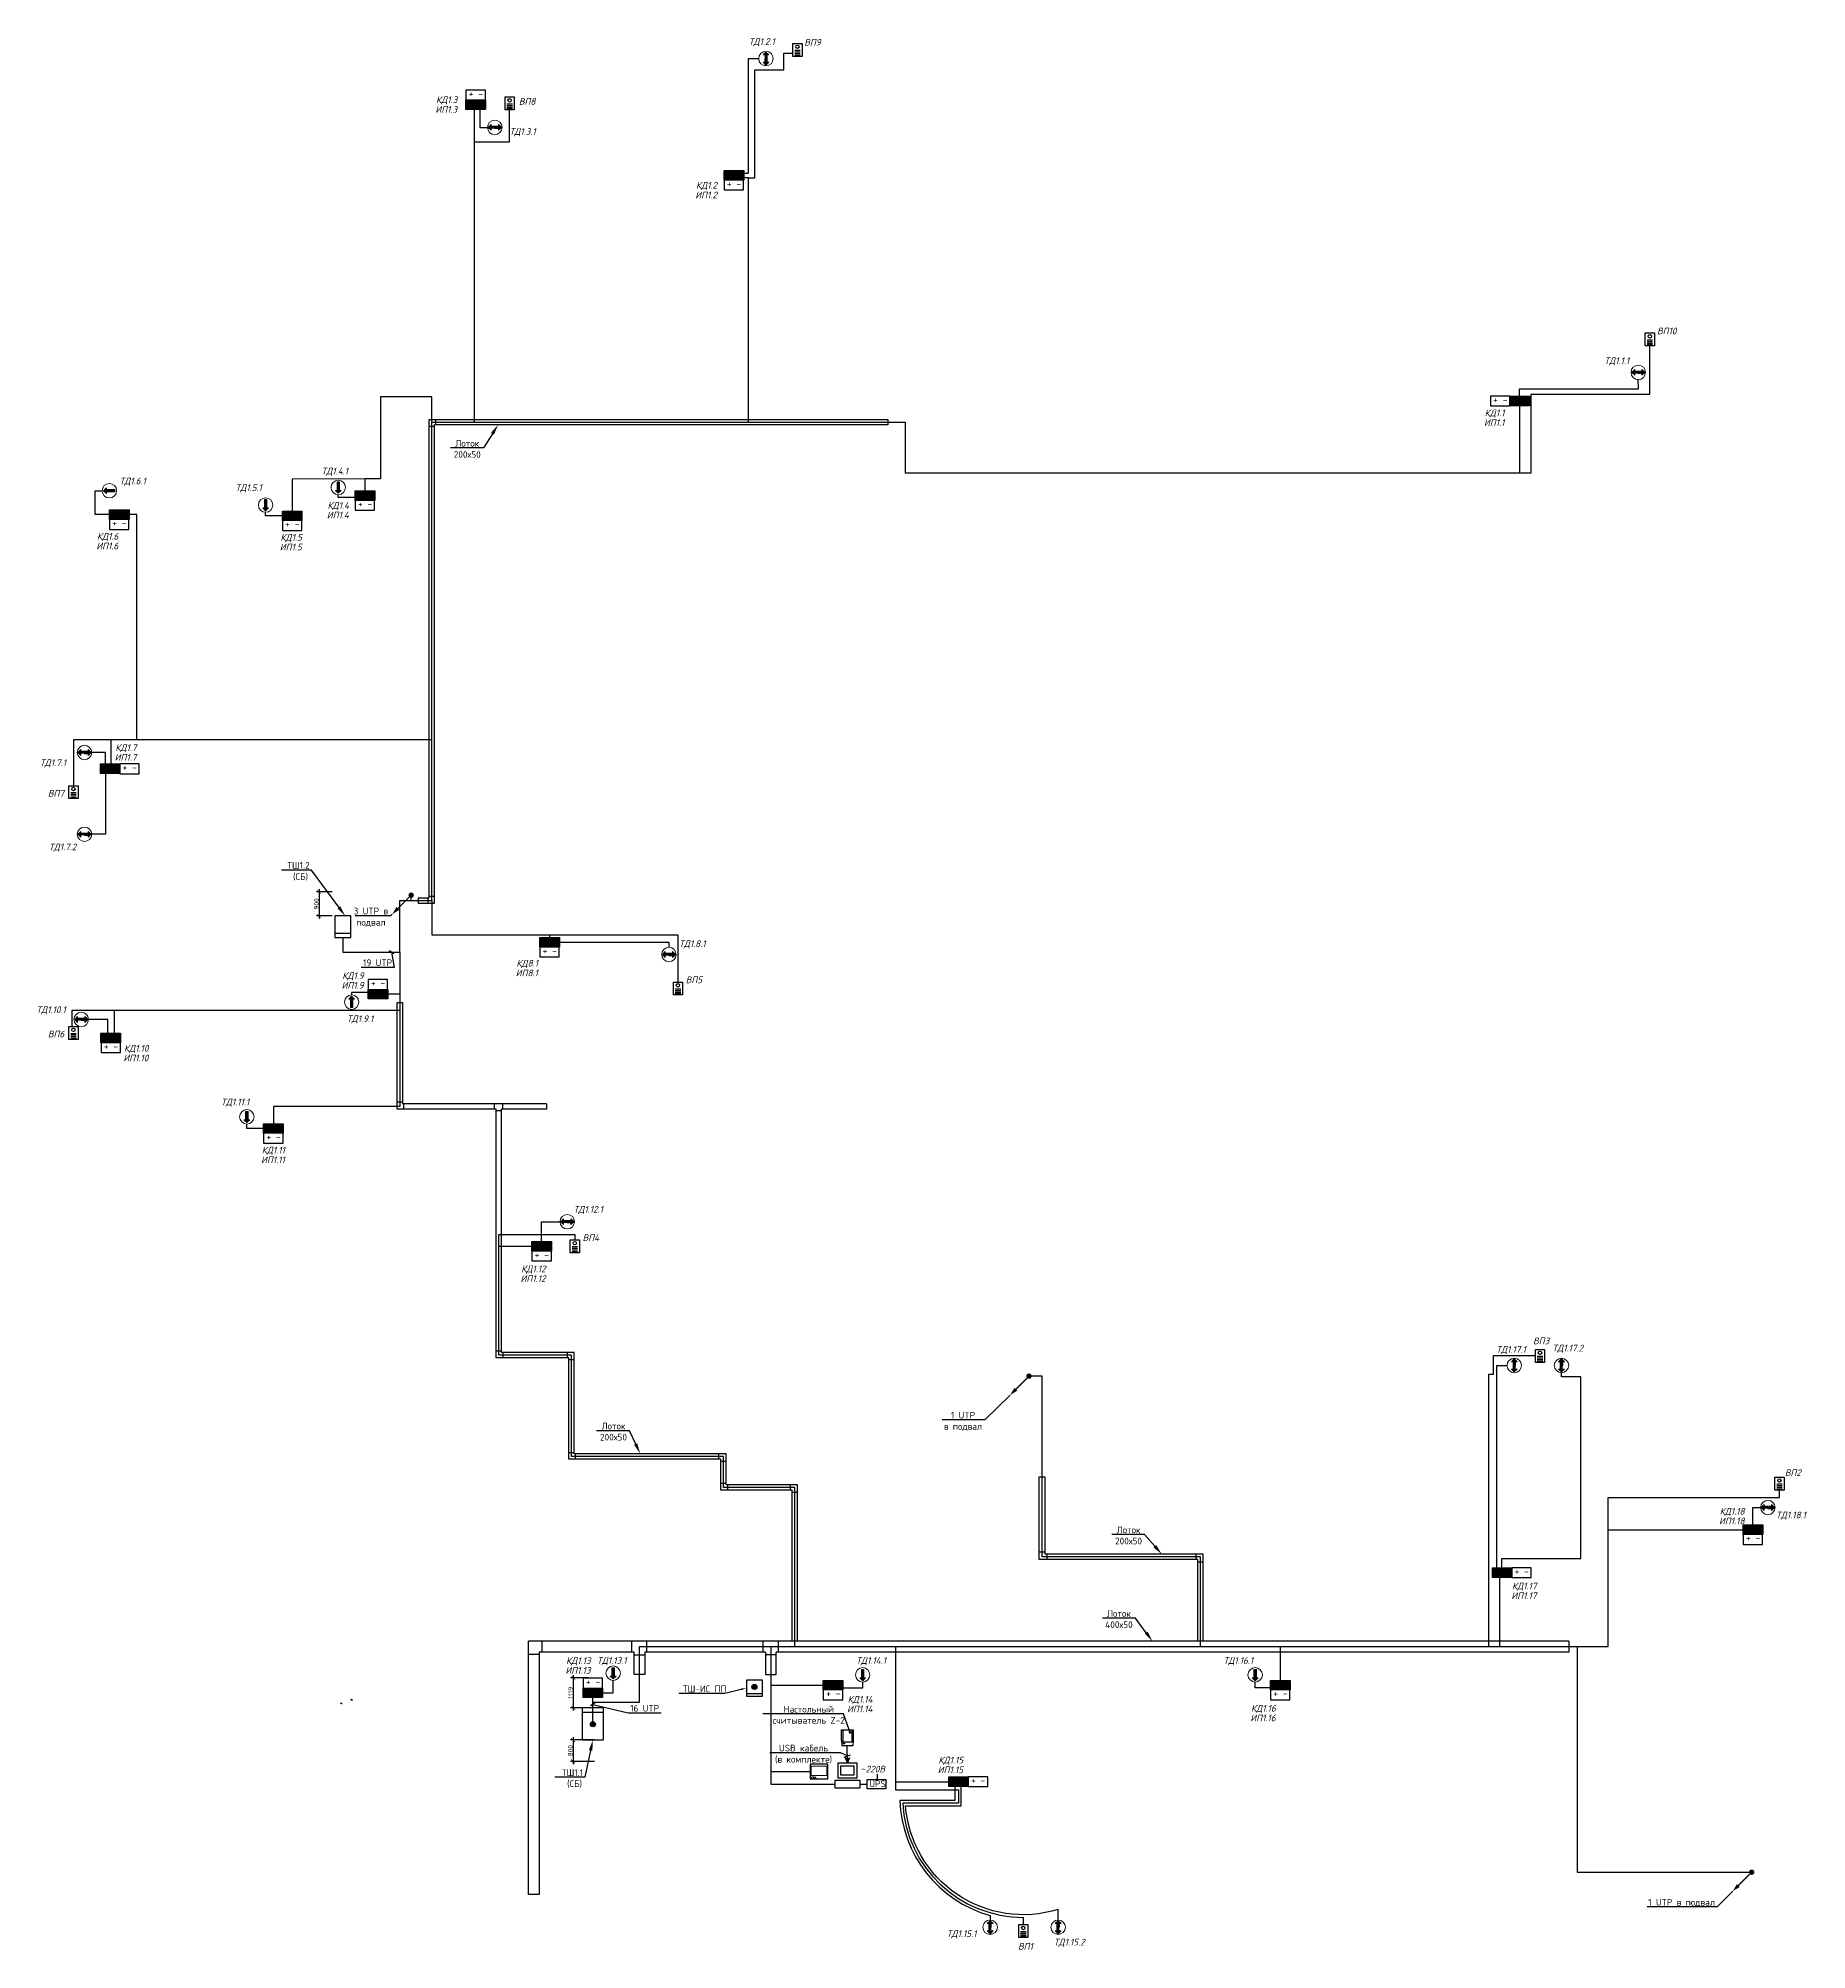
# Model space of a CAD drawing. Header units: millimetres. Extents: x -227263 to 66247, y -328592 to 378394.
# Drawn here: x -2408 to 63573, y 5724 to 77042 of the extents above; entities that cross this region are included whole.
import ezdxf
from ezdxf import colors
from ezdxf.entities.mleader import LeaderData, LeaderLine
from ezdxf.math import Vec2, Vec3

# ---------------------------------------------------------------- set-up
doc = ezdxf.new("R2010")
doc.units = ezdxf.units.MM
doc.header["$LTSCALE"] = 0.5
doc.layers.get('0').update_dxf_attribs({"lineweight": 18})
doc.layers.get('Defpoints').update_dxf_attribs({"color": 4, "lineweight": 140})
for name, color, linetype, lineweight in [('002_СКУД', 7, 'Continuous', 40), ('_0', 7, 'Continuous', 18), ('_СКУД', 1, 'Continuous', 30), ('_СС_ТФ', 174, 'Continuous', 30), ('АПС извещ', 1, 'Continuous', 30), ('ОС', 5, 'Continuous', 30), ('ОХР', 5, 'Continuous', 30), ('СКС UTP', 5, 'Continuous', 30), ('СС_СКК_Лоток', 170, 'Continuous', 25), ('СС_СКС_Кабель', 6, 'Continuous', 30), ('СС_СКС_Оборудование', 6, 'Continuous', 30), ('СС_СКУД_кабель', 7, 'Continuous', 30), ('СС_СКУД_оборудование', 7, 'Continuous', 25), ('СС_СКУД_текст', 7, 'Continuous', 25), ('СС_Схема', 7, 'Continuous', 30), ('Текст', 2, 'Continuous', 0)]:
    doc.layers.add(name, color=color, linetype=linetype, lineweight=lineweight)
for name, color, linetype in [('003_ОС', 170, 'Continuous'), ('1', 7, 'Continuous'), ('Датчики охр.', 5, 'Continuous')]:
    doc.layers.add(name, color=color, linetype=linetype)
doc.styles.add('BRAZEN-txt', font='isocpeui.ttf')
doc.styles.add('DEN', font='', dxfattribs={"height": 300})
doc.styles.add('ICOCPEUR', font='')
doc.styles.add('ISOCPEUR', font='isocpeui.ttf', dxfattribs={"height": 2.5})
doc.styles.add('UGO', font='isocpeui.ttf')
doc.styles.get('DEN').set_extended_font_data('ISOCPEUR')
doc.styles.get('ICOCPEUR').set_extended_font_data('ISOCPEUR')
doc.dimstyles.new('BRAZEN-Размеры_осевые', dxfattribs={"dimscale": 0, "dimtxt": 350, "dimasz": 150, "dimexe": 100, "dimexo": 100, "dimgap": 70, "dimtad": 1, "dimdec": 0, "dimzin": 0, "dimdsep": 46, "dimtxsty": 'BRAZEN-txt', "dimblk": 'ARCHTICK', "dimcen": 1, "dimdle": 100, "dimadec": 0, "dimazin": 0, "dimtfac": 1, "dimtdec": 0, "dimtofl": 0, "dimtmove": 1, "dimatfit": 3, "dimfxl": 1, "dimtolj": 1, "dimtzin": 0, "dimarcsym": 0})

msp = doc.modelspace()

# ---------------------------------------------------------------- texts
at = {"layer": 'СС_СКУД_текст', "style": 'ISOCPEUR'}
for s, p in [('ТД1.2.1', (24101.6, 76790.7)), ('ВП9', (26172, 76766.9)), ('ВП8', (15523.9, 74556.5)), ('ТД1.3.1', (15175.5, 73436)), ('ВП10', (57986.6, 65995.1)), ('ТД1.1.1', (56021.8, 64883.4)), ('ТД1.6.1', (624.6, 60395)), ('ТД1.4.1', (8160.3, 60765.8)), ('ТД1.5.1', (4952.3, 60152)), ('ТД1.7.1', (-2343.7, 49888.1)), ('ВП7', (-2048.7, 48746.6)), ('ТД1.7.2', (-2007.6, 46742.1)), ('ТД1.8.1', (21501.8, 43134.4)), ('ВП5', (21749.3, 41786.1)), ('ТД1.10.1', (-2477, 40671.4)), ('ВП6', (-2048.7, 39761.9)), ('ТД1.9.1', (9109.2, 40334.3)), ('ТД1.11.1', (4413.3, 37226.7)), ('ТД1.12.1', (17564.9, 33223)), ('ВП4', (17900, 32167)), ('ВП3', (53360.5, 28315.5)), ('ТД1.17.1', (51989.6, 27995.8)), ('ТД1.17.2', (54083.1, 28046.3)), ('ВП2', (62754.4, 23398.8)), ('ТД1.18.1', (62427.9, 21819.2)), ('ТД1.13.1', (18440.9, 16390.9)), ('ТД1.14.1', (28109.5, 16390.9)), ('ТД1.16.1', (41813.1, 16390.9)), ('ТД1.15.1', (31488.9, 6201.9)), ('ВП1', (34145, 5724)), ('ТД1.15.2', (35480.3, 5884.1))]:
    msp.add_text(s, height=250, dxfattribs=at).set_placement(p)
at = {"layer": 'СС_СКУД_текст', "color": 7, "lineweight": 20, "style": 'ISOCPEUR'}
for s, p in [('ИП1.3', (12407.3, 74258.7)), ('КД1.3', (12433, 74620.3)), ('ИП1.2', (22104.9, 71067.5)), ('КД1.2', (22130.5, 71429.1)), ('ИП1.1', (51529.8, 62577.4)), ('КД1.1', (51555.5, 62939)), ('ИП1.4', (8357.3, 59124.8)), ('КД1.4', (8382.9, 59486.4)), ('КД1.6', (-217.4, 58334.3)), ('КД1.5', (6628.8, 58292.8)), ('ИП1.6', (-243, 57972.8)), ('ИП1.5', (6603.2, 57931.2)), ('КД1.7', (468.5, 50450.6)), ('ИП1.7', (442.9, 50089)), ('КД1.9', (8934.8, 41942.6)), ('ИП8.1', (15406.4, 42045)), ('КД8.1', (15432.1, 42406.5)), ('ИП1.9', (8909.2, 41581)), ('КД1.10', (791, 39231.2)), ('ИП1.10', (765.3, 38869.6)), ('КД1.11', (5929.2, 35432.4)), ('ИП1.11', (5903.5, 35070.8)), ('ИП1.12', (15585.8, 30641)), ('КД1.12', (15611.4, 31002.6)), ('КД1.18', (60323.8, 21958.4)), ('ИП1.18', (60298.2, 21596.8)), ('КД1.17', (52576.2, 19169.9)), ('ИП1.17', (52550.5, 18808.3)), ('КД1.13', (17283.5, 16385.2)), ('ИП1.13', (17257.8, 16023.6)), ('КД1.14', (27790.7, 14944.2, 0)), ('ИП1.14', (27765, 14582.6, 0)), ('ИП1.16', (42812.4, 14246.6)), ('КД1.16', (42838, 14608.2)), ('КД1.15', (31176.5, 12674)), ('ИП1.15', (31150.9, 12312.4))]:
    msp.add_text(s, height=250, dxfattribs=at).set_placement(p)
at = {"layer": 'Текст', "color": 7, "linetype": 'Continuous', "lineweight": 30, "ltscale": 100, "char_height": 250, "width": 733.726, "attachment_point": 4, "style": 'ISOCPEUR'}
for s, insert in [('{\\fArial Narrow|b0|i0|c204|p34;~}220В', (28294.3, 12463.5, 0)), ('{\\fISOCPEUR|b0|i0|c204|p34;UPS}', (28595, 11915.4))]:
    msp.add_mtext(s, dxfattribs=dict(at, insert=insert))

# ---------------------------------------------------------------- blocks, each defined once
blk = doc.blocks.new('_ArchTick')
at = {"color": 0, "linetype": 'ByBlock', "const_width": 0.15}
blk.add_lwpolyline([(-0.5, -0.5), (0.5, 0.5)], dxfattribs=at)
blk = doc.blocks.new('*U278')
blk.add_hatch(color=256).paths.add_polyline_path([(-0.71, -0.71, 1), (0.71, 0.71, 1)])
blk.add_lwpolyline([(-7.07, -7.07, 0, 1.5, 0), (-4.95, -4.95, 2, 2, 0)], format="xyseb")
at = {"const_width": 0.5}
blk.add_lwpolyline([(-4.95, -4.95), (-0.71, -0.71)], dxfattribs=at)
blk = doc.blocks.new('_None')
blk = doc.blocks.new('соед. коробка')
at = {"layer": 'ОС'}
h = blk.add_hatch(color=0, dxfattribs=at)
h.dxf.hatch_style = 1
h.paths.add_polyline_path([(93.75, 0, 1), (-93.75, 0, 1)])
at = {"layer": 'ОС', "color": 0}
blk.add_circle((0, 0), 93.75, dxfattribs=at)
at = {"layer": 'ОС', "color": 0, "style": 'UGO'}
blk.add_attdef('ПАРАМЕТР', (-187.5, 150), '', height=112.5, dxfattribs=at)
blk = doc.blocks.new('*D498')
at = {"layer": 'Defpoints', "color": 0, "transparency": 16777216}
for p in [(18448, 13551), (17546, 12751), (18448, 12751)]:
    blk.add_point(p, dxfattribs=at)
at = {"layer": 'СС_СКК_Лоток', "color": 0, "linetype": 'Continuous', "lineweight": -2, "transparency": 16777216}
for p, q in [((18348, 13551), (17446, 13551)), ((17546, 13651), (17546, 12651)), ((18348, 12751), (17446, 12751))]:
    blk.add_line(p, q, dxfattribs=at)
at = {"layer": 'СС_СКК_Лоток', "color": 0, "lineweight": -2, "transparency": 16777216, "xscale": 150, "yscale": 150, "zscale": 150}
for p, rotation in [((17546, 13551), 90), ((17546, 12751), 270)]:
    blk.add_blockref('_ArchTick', p, dxfattribs=dict(at, rotation=rotation))
at = {"layer": 'СС_СКК_Лоток', "color": 0, "lineweight": 0, "transparency": 16777216, "insert": (17447, 13151), "char_height": 250, "width": 731.08, "attachment_point": 5, "rotation": 90, "style": 'ICOCPEUR'}
blk.add_mtext('\\A1;{\\H0.71429x;800}', dxfattribs=at)
blk = doc.blocks.new('*D499')
at = {"layer": 'Defpoints', "color": 0, "transparency": 16777216}
for p in [(18240, 15870), (17553, 14751), (18285, 14751)]:
    blk.add_point(p, dxfattribs=at)
at = {"layer": 'СС_СКК_Лоток', "color": 0, "linetype": 'Continuous', "lineweight": -2, "transparency": 16777216}
for p, q in [((18140, 15870), (17453, 15870)), ((17553, 15970), (17553, 14651)), ((18185, 14751), (17453, 14751))]:
    blk.add_line(p, q, dxfattribs=at)
at = {"layer": 'СС_СКК_Лоток', "color": 0, "lineweight": -2, "transparency": 16777216, "xscale": 150, "yscale": 150, "zscale": 150}
for p, rotation in [((17553, 15870), 90), ((17553, 14751), 270)]:
    blk.add_blockref('_ArchTick', p, dxfattribs=dict(at, rotation=rotation))
at = {"layer": 'СС_СКК_Лоток', "color": 0, "lineweight": 0, "transparency": 16777216, "insert": (17453, 15311), "char_height": 250, "width": 731.08, "attachment_point": 5, "rotation": 90, "style": 'ICOCPEUR'}
blk.add_mtext('\\A1;{\\H0.71429x;1119}', dxfattribs=at)
blk = doc.blocks.new('*D494')
at = {"layer": 'Defpoints', "color": 0, "transparency": 16777216}
for p in [(8656, 45195), (8069, 44295), (8656, 44295)]:
    blk.add_point(p, dxfattribs=at)
at = {"layer": 'СС_СКК_Лоток', "color": 0, "linetype": 'Continuous', "lineweight": -2, "transparency": 16777216}
for p, q in [((8556, 45195), (7969, 45195)), ((8069, 45295), (8069, 44195)), ((8556, 44295), (7969, 44295))]:
    blk.add_line(p, q, dxfattribs=at)
at = {"layer": 'СС_СКК_Лоток', "color": 0, "lineweight": -2, "transparency": 16777216, "xscale": 150, "yscale": 150, "zscale": 150}
for p, rotation in [((8069, 45195), 90), ((8069, 44295), 270)]:
    blk.add_blockref('_ArchTick', p, dxfattribs=dict(at, rotation=rotation))
at = {"layer": 'СС_СКК_Лоток', "color": 0, "lineweight": 0, "transparency": 16777216, "insert": (7970, 44745), "char_height": 250, "width": 731.08, "attachment_point": 5, "rotation": 90, "style": 'ICOCPEUR'}
blk.add_mtext('\\A1;{\\H0.71429x;900}', dxfattribs=at)
blk = doc.blocks.new('точка доступа')
at = {"lineweight": 20}
h = blk.add_hatch(color=0, dxfattribs=at)
h.dxf.hatch_style = 1
h.paths.add_polyline_path([(-64, 154), (-64, -293), (64, -293), (64, 154), (154, 154), (0, 310), (-154, 154)])
at = {"color": 0, "lineweight": 20}
for p, q in [((-154, 154), (0, 310)), ((-64, 154), (-154, 154)), ((-64, -293), (-64, 154)), ((154, 154), (0, 310)), ((64, -293), (64, 154)), ((64, 154), (154, 154)), ((-64, -293), (64, -293))]:
    blk.add_line(p, q, dxfattribs=at)
blk.add_circle((0, 0), 385, dxfattribs=at)
blk = doc.blocks.new('глб87')
at = {"layer": 'АПС извещ', "color": 1, "ltscale": 100}
blk.add_lwpolyline([(188096, -212870), (187290, -212870), (187290, -213279), (188096, -213279)], close=True, dxfattribs=at)
at = {"layer": '1', "color": 7, "style": 'DEN'}
blk.add_text('+ -', height=300, dxfattribs=at).set_placement((187401, -213161))
blk = doc.blocks.new('A$Ca14e5f01')
at = {"lineweight": 20}
h = blk.add_hatch(color=0, dxfattribs=at)
h.dxf.hatch_style = 1
h.paths.add_polyline_path([(315, 405), (378, 405), (270, 514), (162, 405), (225, 405), (225, 270), (315, 270)])
h = blk.add_hatch(color=0, dxfattribs=at)
h.dxf.hatch_style = 1
h.paths.add_polyline_path([(315, 134), (315, 270), (225, 270), (225, 134), (162, 134), (270, 25), (378, 134)])
at = {"color": 0, "lineweight": 20}
for p, q in [((162, 405), (270, 514)), ((225, 405), (162, 405)), ((225, 134), (162, 134)), ((162, 134), (270, 25)), ((225, 270), (225, 134)), ((315, 270), (225, 270)), ((315, 270), (225, 270)), ((378, 405), (270, 514)), ((378, 134), (270, 25)), ((315, 270), (315, 405)), ((315, 405), (378, 405)), ((315, 270), (315, 134)), ((315, 134), (378, 134))]:
    blk.add_line(p, q, dxfattribs=at)
blk.add_circle((270, 270), 270, dxfattribs=at)
blk = doc.blocks.new('A$C2DBE3CD9')
at = {"layer": '_0', "true_color": 0xffffff}
h = blk.add_hatch(color=7, dxfattribs=at)
h.dxf.hatch_style = 1
h.paths.add_polyline_path([(0, 542), (355, 542), (355, 0), (0, 0)])
at = {"layer": '_СКУД', "color": 5, "lineweight": 30, "ltscale": 200}
for points in [[(0, 542), (355, 542), (355, 0), (0, 0)], [(45, 496), (310, 496), (310, 45), (45, 45)]]:
    blk.add_lwpolyline(points, close=True, dxfattribs=at)
for points in [[(45, 496), (310, 45)], [(45, 45), (310, 496)]]:
    blk.add_lwpolyline(points, dxfattribs=at)
blk = doc.blocks.new('A$C40bc01a5')
at = {"layer": '_0', "true_color": 0xffffff, "transparency": 33554610}
h = blk.add_hatch(color=7, dxfattribs=at)
h.dxf.hatch_style = 1
h.paths.add_polyline_path([(602, 309), (-598, 309), (-598, -300), (602, -300)])
at = {"layer": 'АПС извещ', "color": 82, "lineweight": 30, "ltscale": 100}
blk.add_lwpolyline([(602, 309), (-598, 309), (-598, -300), (602, -300)], close=True, dxfattribs=at)
at = {"layer": 'Датчики охр.', "color": 82, "lineweight": 30}
for p, q in [((-494, 225), (494, -225)), ((494, 225), (-494, -225))]:
    blk.add_line(p, q, dxfattribs=at)
blk.add_lwpolyline([(-494, 225), (494, 225), (494, -225), (-494, -225)], close=True, dxfattribs=at)
blk = doc.blocks.new('_Oblique')
at = {"color": 0, "linetype": 'ByBlock', "lineweight": -2}
blk.add_line((-0.5, -0.5), (0.5, 0.5), dxfattribs=at)
blk = doc.blocks.new('*U377')
at = {"layer": '_СС_ТФ', "color": 3, "lineweight": 30}
for p, q in [((-102, -14), (101, -14)), ((-102, -74), (101, -74)), ((-102, -136), (101, -136)), ((-102, -194), (101, -194))]:
    blk.add_line(p, q, dxfattribs=at)
blk.add_lwpolyline([(-171, 241), (171, 241), (171, -241), (-171, -241)], close=True, dxfattribs=at)
blk.add_circle((-3, 117), 64.3, dxfattribs=at)
blk = doc.blocks.new('*U502')
at = {"layer": '_СС_ТФ', "color": 3, "lineweight": 30}
for p, q in [((-102, -14), (101, -14)), ((-102, -74), (101, -74)), ((-102, -136), (101, -136)), ((-102, -194), (101, -194))]:
    blk.add_line(p, q, dxfattribs=at)
blk.add_lwpolyline([(-171, 241), (171, 241), (171, -241), (-171, -241)], close=True, dxfattribs=at)
blk.add_circle((-3, 117), 64.3, dxfattribs=at)
blk = doc.blocks.new('*U504')
at = {"layer": '_СС_ТФ', "color": 3, "lineweight": 30}
for p, q in [((-102, -14), (101, -14)), ((-102, -74), (101, -74)), ((-102, -136), (101, -136)), ((-102, -194), (101, -194))]:
    blk.add_line(p, q, dxfattribs=at)
blk.add_lwpolyline([(-171, 241), (171, 241), (171, -241), (-171, -241)], close=True, dxfattribs=at)
blk.add_circle((-3, 117), 64.3, dxfattribs=at)
blk = doc.blocks.new('*U506')
at = {"layer": '_СС_ТФ', "color": 3, "lineweight": 30}
for p, q in [((-102, -14), (101, -14)), ((-102, -74), (101, -74)), ((-102, -136), (101, -136)), ((-102, -194), (101, -194))]:
    blk.add_line(p, q, dxfattribs=at)
blk.add_lwpolyline([(-171, 241), (171, 241), (171, -241), (-171, -241)], close=True, dxfattribs=at)
blk.add_circle((-3, 117), 64.3, dxfattribs=at)
blk = doc.blocks.new('*U508')
at = {"layer": '_СС_ТФ', "color": 3, "lineweight": 30}
for p, q in [((-102, -14), (101, -14)), ((-102, -74), (101, -74)), ((-102, -136), (101, -136)), ((-102, -194), (101, -194))]:
    blk.add_line(p, q, dxfattribs=at)
blk.add_lwpolyline([(-171, 241), (171, 241), (171, -241), (-171, -241)], close=True, dxfattribs=at)
blk.add_circle((-3, 117), 64.3, dxfattribs=at)
blk = doc.blocks.new('*U510')
at = {"layer": '_СС_ТФ', "color": 3, "lineweight": 30}
for p, q in [((-102, -14), (101, -14)), ((-102, -74), (101, -74)), ((-102, -136), (101, -136)), ((-102, -194), (101, -194))]:
    blk.add_line(p, q, dxfattribs=at)
blk.add_lwpolyline([(-171, 241), (171, 241), (171, -241), (-171, -241)], close=True, dxfattribs=at)
blk.add_circle((-3, 117), 64.3, dxfattribs=at)
blk = doc.blocks.new('АРМ СВН')
at = {"layer": 'ОХР', "color": 0, "lineweight": 30}
for points in [[(95408, 95807), (96806, 95807), (96806, 94673), (95408, 94673)], [(95618, 95588), (96582, 95588), (96582, 94891), (95618, 94891)], [(95188, 94515), (97030, 94515), (97030, 93920), (95188, 93920)]]:
    blk.add_lwpolyline(points, close=True, dxfattribs=at)
blk = doc.blocks.new('Настольный считыватель')
at = {"layer": '002_СКУД', "color": 7, "lineweight": 30}
for points in [[(444012, 221510), (444812, 221510), (444812, 220785)], [(444012, 220785), (444012, 221510)], [(444112, 221510), (444112, 220659)], [(444712, 221510), (444712, 220659), (444112, 220659)], [(444012, 220785), (444047, 220410)], [(444777, 220410), (444047, 220410)], [(444812, 220785), (444777, 220410)]]:
    blk.add_lwpolyline(points, dxfattribs=at)
blk.add_lwpolyline([(444121, 220593), (444229, 220593), (444229, 220552), (444121, 220552)], close=True, dxfattribs=at)
blk = doc.blocks.new('_Dot')
at = {"color": 0, "linetype": 'ByBlock', "lineweight": -2}
blk.add_line((-0.5, 0), (-1, 0), dxfattribs=at)
at = {"color": 0, "linetype": 'ByBlock', "const_width": 0.5}
blk.add_lwpolyline([(-0.25, 0, 1), (0.25, 0, 1)], format="xyb", close=True, dxfattribs=at)
blk = doc.blocks.new('A$C250d0772')
at = {"color": 3}
for p, q in [((0, 549), (659, 549)), ((0, 0), (0, 549)), ((659, 0), (0, 0)), ((659, 549), (659, 0))]:
    blk.add_line(p, q, dxfattribs=at)
at = {"color": 3, "lineweight": 15}
for p, q in [((549, 78), (586, 78)), ((549, 23), (586, 23))]:
    blk.add_line(p, q, dxfattribs=at)
blk.add_lwpolyline([(42, 480), (617, 480), (617, 127), (42, 127)], close=True, dxfattribs=at)
blk.add_circle((472, 51), 29.3, dxfattribs=at)
for centre, start, end in [((549, 51), 90, 270), ((586, 51), 270, 90)]:
    blk.add_arc(centre, 27.5, start, end, dxfattribs=at)

# ---------------------------------------------------------------- dimensions: what is measured, and where the dimension line sits
at = {"layer": 'СС_СКК_Лоток', "color": 7, "lineweight": 0}
for base, p1, p2, picture, middle in [((8069.3, 44295), (8655.8, 45195), (8655.8, 44295), '*D494', (7970, 44745)), ((17552.6, 14751.1), (18240.4, 15870), (18284.9, 14751.1), '*D499', (17453.4, 15310.6)), ((17546.3, 12751.1), (18448.3, 13551.1), (18448.3, 12751.1), '*D498', (17447, 13151.1))]:
    dim = msp.add_linear_dim(base=base, p1=p1, p2=p2, angle=270, text='{\\H0.71429x;<>}', dimstyle='BRAZEN-Размеры_осевые', override={"dimscale": 1, "dimtxt": 250, "dimgap": 10, "dimtxsty": 'ICOCPEUR'}, dxfattribs=at)
    dim.commit()
    dim.dimension.update_dxf_attribs({"geometry": picture, "text_midpoint": middle})

# ---------------------------------------------------------------- linework, layer by layer
at = {"layer": '003_ОС', "color": 1, "ltscale": 70}
for points in [[(28895.7, 12278.4), (28895.7, 12074)], [(28245.4, 11898.2), (28521.5, 11898.2)]]:
    msp.add_lwpolyline(points, dxfattribs=at)
at = {"layer": 'СКС UTP', "color": 1, "lineweight": 30}
msp.add_lwpolyline([(28521.5, 12074), (29214.5, 12074), (29214.5, 11722.5), (28521.5, 11722.5)], close=True, dxfattribs=at)
at = {"layer": 'СС_СКК_Лоток'}
for p, q in [((12179, 44969), (12179, 62822)), ((12179, 62822), (29286, 62822)), ((12422, 62622), (12422, 62822)), ((29286, 62822), (29286, 62622)), ((12379, 62561), (12179, 62561)), ((29286, 62622), (12379, 62622)), ((12379, 44769), (12379, 62622)), ((11769.9, 44969), (12179, 44969)), ((11769.9, 44969), (11769.9, 44769)), ((12129, 44969), (12129, 44769)), ((12179, 45036), (12379, 45036)), ((11769.9, 44769), (12379, 44769)), ((10978.5, 37090.3), (10978.5, 41065)), ((10978.5, 41065), (11178.5, 41065)), ((11178.5, 41065), (11178.5, 37290.3)), ((11178.5, 37348.8), (10978.5, 37348.8)), ((14677.4, 37090.3), (10978.5, 37090.3)), ((14877.4, 37290.3), (11178.5, 37290.3)), ((11216.4, 37290.3), (11216.4, 37090.3)), ((14620.4, 37090.3), (14620.4, 37290.3)), ((14677.4, 27807.2), (14677.4, 37090.3)), ((16560.5, 37290.3), (14877.4, 37290.3)), ((14877.4, 28007.2), (14877.4, 37090.3)), ((16560.5, 37090.3), (14877.4, 37090.3)), ((14927.6, 37090.3), (14927.6, 37290.3)), ((16560.5, 37290.3), (16560.5, 37090.3)), ((14677.4, 37031.4), (14877.4, 37031.4)), ((14877.4, 28063.2), (14677.4, 28063.2)), ((17585.7, 28007.2), (14877.4, 28007.2)), ((14925.6, 28007.2), (14925.6, 27807.2)), ((17338, 27807.2), (17338, 28007.2)), ((17585.7, 24229.2), (17585.7, 28007.2)), ((17385.7, 27807.2), (14677.4, 27807.2)), ((17385.7, 24029.2), (17385.7, 27807.2)), ((17385.7, 27750.9), (17585.7, 27750.9)), ((17585.7, 24267.4), (17385.7, 24267.4)), ((23053.2, 24029.2), (17385.7, 24029.2)), ((23253.2, 24229.2), (17585.7, 24229.2)), ((17628.5, 24229.2), (17628.5, 24029.2)), ((22989.3, 24029.2), (22989.3, 24229.2)), ((23053.2, 22869.5), (23053.2, 24029.2)), ((23053.2, 23949), (23253.2, 23949)), ((23253.2, 23069.5), (23253.2, 24229.2)), ((23253.2, 23121.6), (23053.2, 23121.6)), ((25723.2, 22869.5), (23053.2, 22869.5)), ((25923.2, 23069.5), (23253.2, 23069.5)), ((23308.9, 23069.5), (23308.9, 22869.5)), ((25660.3, 22869.5), (25660.3, 23069.5)), ((25723.2, 17232.9), (25723.2, 22869.5)), ((25923.2, 17232.9), (25923.2, 23069.5)), ((34941.3, 20279.5), (34941.3, 23374.6)), ((34941.3, 23374.6), (35141.3, 23374.6)), ((35141.3, 23374.6), (35141.3, 20479.5)), ((25723.2, 22802.6), (25923.2, 22802.6)), ((35141.3, 20554.3), (34941.3, 20554.3)), ((40860.1, 20279.5), (34941.3, 20279.5)), ((41060.1, 20479.5), (35141.3, 20479.5)), ((35227.3, 20479.5), (35227.3, 20279.5)), ((40791.8, 20279.5), (40791.8, 20479.5)), ((40860.1, 17232.9), (40860.1, 20279.5)), ((40860.1, 20196.2), (41060.1, 20196.2)), ((41060.1, 17232.9), (41060.1, 20479.5)), ((15882.3, 7788.2), (15882.3, 17232.9)), ((54701.6, 17232.9), (15882.3, 17232.9)), ((16396.6, 16832.9), (16396.6, 17232.9)), ((19738.6, 16832.9), (19738.6, 17232.9)), ((20298, 16832.9), (20298, 17232.9)), ((24637.6, 16832.9), (24637.6, 17232.9)), ((25209.9, 16832.9), (25209.9, 17232.9)), ((54701.6, 17232.9), (54701.6, 16832.9)), ((16282.3, 16737.9), (15882.3, 16737.9)), ((19820.9, 16832.9), (16282.3, 16832.9)), ((16282.3, 16832.9), (16282.3, 7788.2)), ((19820.9, 15990), (19820.9, 16832.9)), ((19820.9, 16723.6), (20220.9, 16723.6)), ((24728.9, 16832.9), (20220.9, 16832.9)), ((20220.9, 16832.9), (20220.9, 15990)), ((24728.9, 16832.9), (24728.9, 15990)), ((24728.9, 16737.9), (25128.9, 16737.9)), ((54701.6, 16832.9), (25128.9, 16832.9)), ((25128.9, 15990), (25128.9, 16832.9)), ((20220.9, 15990), (19820.9, 15990)), ((24728.9, 15990), (25128.9, 15990)), ((16282.3, 7788.2), (15882.3, 7788.2))]:
    msp.add_line(p, q, dxfattribs=at)
at = {"layer": 'СС_СКС_Оборудование', "color": 7}
for p, q in [((9255.8, 43640.8), (8655.8, 43640.8)), ((24611.7, 15272.2), (24011.7, 15272.2)), ((17884.9, 14594.8), (18684.9, 14594.8))]:
    msp.add_line(p, q, dxfattribs=at)
for points in [[(9255.8, 43495), (9255.8, 44295), (8655.8, 44295), (8655.8, 43495)], [(24611.7, 15187.6), (24611.7, 15787.6), (24011.7, 15787.6), (24011.7, 15187.6)], [(17884.9, 13551.1), (18684.9, 13551.1), (18684.9, 14751.1), (17884.9, 14751.1)]]:
    msp.add_lwpolyline(points, close=True, dxfattribs=at)
at = {"layer": 'СС_СКУД_кабель', "color": 6}
for points in [[(8955.8, 43495), (8955.8, 42937.5), (11078.5, 42937.5), (11078.5, 44869), (12279, 44869), (12279, 62722), (24093.7, 62722), (24093.7, 71830.6), (24323.9, 71830.6), (24323.9, 75860.5), (25409.5, 75860.5), (25409.5, 76484), (25748.7, 76484)], [(8955.8, 43495), (8955.8, 42937.5), (11078.5, 42937.5), (11078.5, 44869), (12279, 44869), (12279, 62722), (12279, 62722), (13872, 62722), (13872, 74559.5)], [(8955.8, 43495), (8955.8, 42937.5), (11078.5, 42937.5), (11078.5, 44869), (12279, 44869), (12279, 62722), (12279, 62722), (13872, 62722), (13872, 73171.9), (15179.4, 73171.9), (15179.4, 74367.6)], [(8955.8, 43495), (8955.8, 42937.5), (11078.5, 42937.5), (11078.5, 44869), (12279, 44869), (12279, 62722), (24093.7, 62722), (24093.7, 71830.6), (23545.7, 71830.6)], [(8955.8, 43495), (8955.8, 42937.5), (11078.5, 42937.5), (11078.5, 44869), (12279, 44869), (12279, 62722), (29935.4, 62722), (29935.4, 60821.6), (53287.7, 60821.6), (53287.7, 63757.3), (57720.9, 63757.3), (57720.9, 65563.5)], [(8955.8, 43495), (8955.8, 42937.5), (11078.5, 42937.5), (11078.5, 44869), (12279, 44869), (12279, 62722), (12279, 63667.6), (10361.9, 63667.6), (10361.9, 60608.8), (7065.9, 60588.9), (7065.9, 59266.2)], [(8955.8, 43495), (8955.8, 42937.5), (11078.5, 42937.5), (11078.5, 44869), (12279, 44869), (12279, 62722), (12279, 63667.6), (10361.9, 63667.6), (10361.9, 60608.8), (9777.8, 60608.8), (9777.8, 60011.8)], [(8955.8, 43495), (8955.8, 42937.5), (11078.5, 42937.5), (11078.5, 44869), (12279, 44869), (12279, 62722), (29935.4, 62722), (29935.4, 60821.6), (52863.3, 60821.6), (52863.3, 63108.1), (52863.3, 63108.1), (52863.3, 63507.1)], [(8955.8, 43495), (8955.8, 42937.5), (11078.5, 42937.5), (11078.5, 44869), (12279, 44869), (12279, 50860.8), (1264.4, 50860.8), (1264.4, 59266.2), (979.4, 59266.2)], [(8955.8, 43495), (8955.8, 42937.5), (11078.5, 42937.5), (11078.5, 44869), (12279, 44869), (12279, 50860.8), (-1092.2, 50860.8), (-1092.2, 49153.9)], [(8955.8, 43495), (8955.8, 42937.5), (11078.5, 42937.5), (11078.5, 44869), (12279, 44869), (12279, 50860.8), (306.1, 50860.8), (306.1, 49952)], [(8955.8, 43495), (8955.8, 42937.5), (11078.5, 42937.5), (11078.5, 44869), (11506, 44869), (11506, 45069.5)], [(8955.8, 43495), (8955.8, 42937.5), (11078.5, 42937.5), (11078.5, 44869), (11506, 44869), (11506, 45069.5)], [(8955.8, 43495), (8955.8, 42937.5), (11078.5, 42937.5), (11078.5, 44869), (11506, 44869), (11506, 45069.5)], [(8955.8, 43495), (8955.8, 42937.5), (11078.5, 42937.5), (11078.5, 44869), (12279, 44869), (12279, 43591), (21460, 43591), (21460, 41830.1)], [(8955.8, 43495), (8955.8, 42937.5), (11078.5, 42937.5), (11078.5, 44869), (12279, 44869), (12279, 43591), (16667.7, 43591), (16667.7, 43360.4)], [(8955.8, 43495), (8955.8, 42937.5), (11078.5, 42937.5), (11078.5, 40768.9), (-1155.6, 40768.9), (-1155.6, 40169.2)], [(8955.8, 43495), (8955.8, 42937.5), (11078.5, 42937.5), (11078.5, 40768.9), (422.6, 40768.9), (422.6, 39743.5)], [(8955.8, 43495), (8955.8, 42937.5), (11078.5, 42937.5), (11078.5, 37190.3), (6366.3, 37190.3), (6366.3, 36364.2)], [(8955.8, 43495), (8955.8, 42937.5), (11078.5, 42937.5), (11078.5, 41375.1), (10264.2, 41375.1)], [(18284.9, 14751.1), (18284.9, 14961.5), (20020.9, 14961.5), (20020.9, 17032.9), (25823.2, 17032.9), (25823.2, 22969.5), (23153.2, 22969.5), (23153.2, 24129.2), (17485.7, 24129.2), (17485.7, 27907.2), (14777.4, 27907.2), (14777.4, 32413.3), (17610.8, 32413.3), (17610.8, 32211.2)], [(18284.9, 14751.1), (18284.9, 14961.5), (20020.9, 14961.5), (20020.9, 17032.9), (25823.2, 17032.9), (25823.2, 22969.5), (23153.2, 22969.5), (23153.2, 24129.2), (17485.7, 24129.2), (17485.7, 27907.2), (14777.4, 27907.2), (14777.4, 31968.7), (16371.3, 31968.7)], [(18284.9, 14751.1), (18284.9, 14961.5), (20020.9, 14961.5), (20020.9, 17032.9), (51711.3, 17032.9), (51711.3, 19625.3), (51711.3, 27193.3), (51890.6, 27193.3), (51890.6, 27898.1), (53451.5, 27898.1)], [(18284.9, 14136.7), (18284.9, 14961.5), (20020.9, 14961.5), (20020.9, 17032.9), (40960.1, 17032.9), (40960.1, 20379.5), (35041.3, 20379.5), (35041.3, 27126.5), (34556, 27126.5)], [(18284.9, 14751.1), (18284.9, 14961.5), (20020.9, 14961.5), (20020.9, 17032.9), (56161.6, 17032.9), (56161.6, 22597.2), (62555, 22597.2), (62555, 22875.9)], [(18284.9, 14751.1), (18284.9, 14961.5), (20020.9, 14961.5), (20020.9, 17032.9), (56161.6, 17032.9), (56161.6, 21396.2), (61563.4, 21396.2)], [(18284.9, 14751.1), (18284.9, 14961.5), (20020.9, 14961.5), (20020.9, 17032.9), (52127.4, 17032.9), (52127.4, 19625.3)], [(18284.9, 14751.1), (18284.9, 14961.5), (20020.9, 14961.5), (20020.9, 17032.9), (24928.9, 17032.9), (24928.9, 15596.3), (27245.1, 15596.3)], [(18284.9, 14751.1), (18284.9, 14961.5), (20020.9, 14961.5), (20020.9, 17032.9), (43928.8, 17032.9), (43928.8, 15596.3)], [(18284.9, 14751.1), (18284.9, 14961.5), (20020.9, 14961.5), (20020.9, 17032.9), (55003.5, 17032.9), (55003.5, 8617.6), (61518.2, 8617.6)], [(18284.9, 14751.1), (18284.9, 14961.5), (20020.9, 14961.5), (20020.9, 17032.9), (29574.5, 17032.9), (29574.5, 11992.7), (31554.4, 11995.2)], [(18284.9, 14751.1), (18284.9, 14961.5), (20020.9, 14961.5), (20020.9, 17032.9), (24928.9, 17032.9), (24928.9, 12369.9), (26391.9, 12369.9)], [(18284.9, 14751.1), (18284.9, 14961.5), (20020.9, 14961.5), (20020.9, 17032.9), (24928.9, 17032.9), (24928.9, 11898.2), (27324.4, 11898.2)], [(18284.9, 14136.7), (18284.9, 15134.4)], [(34345, 6661.8), (34345, 6932.3)]]:
    msp.add_lwpolyline(points, dxfattribs=at)
at = {"layer": 'СС_СКУД_кабель', "color": 84}
for points in [[(23592.6, 72013.3), (24093.7, 72013.3), (24093.7, 76280.9), (24470.4, 76280.9)], [(14068, 74381.8), (14068, 73713), (14355.5, 73713)], [(52861.5, 63684.8), (52861.5, 63967), (57291.7, 63967), (57288.2, 64305.7)], [(496.3, 59266.2), (-278.2, 59266.2), (-278.2, 60159.3), (-23, 60159.3)], [(9770, 59911), (8786.9, 59911), (8786.9, 60011.4)], [(7058.1, 59224.7), (6075, 59224.7), (6075, 59353.3)], [(105.4, 49952), (105.4, 50392), (-411.6, 50392)], [(105.4, 49617.3), (105.4, 47341.6), (-411.6, 47341.6)], [(16726.5, 43310.5), (21122.5, 43310.5), (21122.5, 43124.7)], [(10259.3, 41438), (9285.3, 41438), (9285.3, 41349.2)], [(192.6, 39782.1), (192.6, 40432.9), (-534.2, 40432.9)], [(6000.7, 36364.2), (5375.4, 36364.2), (5375.4, 36530.2)], [(16371.3, 32146.4), (16371.3, 32884.9), (17059.5, 32884.9)], [(52016, 19960), (52016, 27524.5), (52392.8, 27524.5)], [(52194.3, 19960), (52194.3, 20321), (55144.9, 20321), (55144.9, 27093.5), (54423.3, 27093.5), (54423.3, 27254.8)], [(61563.4, 21573.9), (61563.4, 22224.7), (61852.3, 22224.7)], [(18648.5, 15312.1), (19042.1, 15312.1), (19042.1, 15774)], [(27245.1, 15502.7), (28350.6, 15502.7), (28350.6, 15710.1)], [(43928.8, 15502.7), (42993.2, 15502.7), (42993.2, 15710.1)]]:
    msp.add_lwpolyline(points, dxfattribs=at)
at = {"layer": 'СС_СКУД_кабель', "color": 6}
msp.add_lwpolyline([(18284.9, 14751.1), (18284.9, 14961.5), (20020.9, 14961.5), (20020.9, 17032.9), (29574.5, 17032.9), (29574.5, 11687.7), (31920.7, 11687.7), (31920.7, 11194.1), (29844, 11194.1, 0.3983172), (34345, 6932.3)], format="xyb", dxfattribs=at)
at = {"layer": 'СС_СКУД_кабель', "color": 84}
for points in [[(31784.8, 11827.9), (31784.8, 11294.1), (29739.6, 11296.4, 0.3278622), (33105.5, 7002.2), (33105.5, 6832.9)], [(35644.2, 6832.9), (35644.2, 7228.1, -0.4804171), (29950.9, 11094.1), (32031.3, 11094.1), (32031.3, 11827.9)]]:
    msp.add_lwpolyline(points, format="xyb", dxfattribs=at)
at = {"layer": 'СС_СКУД_оборудование', "color": 0, "lineweight": 30}
msp.add_lwpolyline([(27707.5, 12884.9), (27782.9, 12833.2), (27857.6, 12886), (27783.9, 12692.9)], close=True, dxfattribs=at)
at = {"layer": 'СС_СКУД_оборудование', "color": 0, "lineweight": 25}
msp.add_lwpolyline([(27783.9, 12692.9), (27777.7, 13329.2)], dxfattribs=at)

# ---------------------------------------------------------------- block references
at = {"layer": 'СС_СКК_Лоток', "color": 7, "xscale": 100, "yscale": 100, "zscale": 100}
for p in [(11506, 45069.5), (34556, 27126.5), (61518.2, 8617.6)]:
    msp.add_blockref('*U278', p, dxfattribs=at)
at = {"layer": 'СС_СКС_Кабель'}
msp.add_blockref('соед. коробка', (24311.7, 15529.9), dxfattribs=at)
at = {"layer": 'СС_СКС_Кабель', "rotation": 90}
msp.add_blockref('соед. коробка', (18284.9, 14136.7), dxfattribs=at)
at = {"layer": 'СС_СКУД_кабель', "color": 6, "xscale": 0.6105000000000002, "yscale": 0.55, "zscale": 0.55}
for p in [(263.4, 49782.1), (52199.3, 19790.1), (31919.6, 11992.7)]:
    msp.add_blockref('A$C40bc01a5', p, dxfattribs=at)
at = {"layer": 'СС_СКУД_оборудование', "color": 6}
msp.add_blockref('A$Ca14e5f01', (24470.4, 76011.2), dxfattribs=at)
at = {"layer": 'СС_СКУД_оборудование', "color": 3, "lineweight": 30}
for name, p in [('*U502', (25919.6, 76606.1)), ('*U377', (15179.4, 74608.7)), ('*U504', (57720.9, 65804.6)), ('*U506', (-1092.2, 48912.8)), ('*U506', (21460, 41589.3)), ('*U506', (-1092.2, 39928.1)), ('*U510', (17610.8, 31970.1)), ('*U508', (53622.5, 27881.1)), ('*U508', (62555, 23117)), ('*U508', (34345, 6420.7))]:
    msp.add_blockref(name, p, dxfattribs=at)
at = {"layer": 'СС_СКУД_оборудование', "xscale": 0.9025304142727476, "yscale": 0.9025304142727476, "zscale": 0.9025304142727476}
for p in [(-155485.8, 267227.6), (-145853, 263871.6), (-117265, 255813), (-159620.9, 251918.8), (-168784.9, 251209.7), (-162332.8, 251168.2), (-168404, 242090.5), (-152729.4, 235254.1), (-159134.6, 234043.3), (-169100.1, 231687), (-163032.5, 228307.8), (-153025.9, 223912.3), (-107835.3, 213339.8), (-116468.1, 212098.5), (-151115.8, 207980.3), (-142153.7, 207539.8), (-125469.9, 207539.8), (-136747.7, 204301.1)]:
    msp.add_blockref('глб87', p, dxfattribs=at)
at = {"layer": 'СС_СКУД_оборудование', "linetype": 'ByBlock', "lineweight": 30, "yscale": 1.35, "zscale": 1.3, "rotation": 270}
for p in [(13547.3, 74737.2), (23180.1, 72105.8), (52497.7, 63684.8), (9412.3, 60153), (248.3, 59443.9), (6700.4, 59402.4), (16302.1, 43488.2), (9898.6, 41552.8), (-67, 39921.2), (6000.7, 36541.9), (16005.7, 32146.4), (61197.8, 21573.9), (26879.5, 15774), (43563.2, 15774), (17917.4, 15489.8)]:
    msp.add_blockref('A$C2DBE3CD9', p, dxfattribs=at)
at = {"layer": 'СС_СКУД_оборудование', "color": 6}
for p, rotation in [((14894.9, 73443.3), 90), ((57557.9, 64305.7), 90), ((-411.6, 50122.3), 90), ((-411.6, 47071.9), 90), ((21392.2, 42585.3), 90), ((-534.2, 40163.2), 90), ((17598.9, 32615.2), 90), ((52932.2, 27794.2), 180), ((54693, 27794.2), 180), ((62391.8, 21955), 90), ((33375.2, 6832.9), 180), ((35913.9, 6832.9), 180)]:
    msp.add_blockref('A$Ca14e5f01', p, dxfattribs=dict(at, rotation=rotation))
at = {"layer": 'СС_СКУД_оборудование', "color": 5, "xscale": 0.7, "yscale": 0.7, "zscale": 0.7}
for p, rotation in [((246.7, 60159.3), 89.99999999999999), ((8786.9, 60281.1), 180), ((6075, 59623), 180), ((5375.4, 36799.9), 180), ((19042.1, 16043.7), 180.0000000000012), ((28350.6, 15979.8), 180), ((42993.2, 15979.8), 180)]:
    msp.add_blockref('точка доступа', p, dxfattribs=dict(at, rotation=rotation))
msp.add_blockref('точка доступа', (9285.3, 41079.5), dxfattribs=at)
at = {"layer": 'СС_СКУД_оборудование', "color": 2, "lineweight": 30, "xscale": 0.5476409745648678, "yscale": 0.5476409745648678, "zscale": 0.5476409745648678}
msp.add_blockref('Настольный считыватель', (-215600.3, -107376.4), dxfattribs=at)
at = {"layer": 'СС_СКУД_оборудование', "color": 0, "lineweight": 30, "xscale": -1}
msp.add_blockref('A$C250d0772', (27051.1, 12095.3), dxfattribs=at)
at = {"layer": 'СС_СКУД_оборудование', "color": 0, "xscale": 0.5, "yscale": 0.5, "zscale": 0.5}
msp.add_blockref('АРМ СВН', (-20269.7, -35210.6), dxfattribs=at)

msp.set_redraw_order([(e.dxf.handle, doc.entitydb.next_handle()) for e in msp.query("TEXT MTEXT ATTDEF DIMENSION ARC_DIMENSION")])  # texts and dimensions are drawn at this point

# ---------------------------------------------------------------- leaders
at = {"layer": 'СС_СКК_Лоток', "color": 7, "lineweight": 0}
ml = msp.add_multileader_mtext('Standard', dxfattribs=at)
ml.set_content('Лоток\\P200х50', color=7, style='ICOCPEUR')
ml.set_leader_properties()
ml.build(insert=Vec2(0, 0))
ml.multileader.update_dxf_attribs({"text_left_attachment_type": 6, "text_right_attachment_type": 6, "dogleg_length": 100, "arrow_head_size": 400})
ctx = ml.context
ctx.base_point, ctx.char_height, ctx.arrow_head_size, ctx.landing_gap_size, ctx.plane_origin = Vec3(13098, 61754), 250, 400, 0, Vec3(18676.3, 59607.6)
ctx.left_attachment, ctx.right_attachment, ctx.text_align_type = 6, 6, 1
notes = []
notes.append((ctx, [(0, (1, 1, 0), (14198, 61754), (-1, 0), 100, [(0, [(14753, 62622)], 0, [])])]))
ctx.mtext.insert, ctx.mtext.width, ctx.mtext.alignment, ctx.mtext.flow_direction = Vec3(13598, 62054), 2467.274, 2, 5
ml = msp.add_multileader_mtext('Standard', dxfattribs=at)
ml.set_content('ТШ1.2\\P (СБ)', color=7, style='ICOCPEUR')
ml.set_leader_properties()
ml.build(insert=Vec2(0, 0))
ml.multileader.update_dxf_attribs({"text_left_attachment_type": 6, "text_right_attachment_type": 6, "dogleg_length": 100, "arrow_head_size": 400})
ctx = ml.context
ctx.base_point, ctx.char_height, ctx.arrow_head_size, ctx.landing_gap_size, ctx.plane_origin = Vec3(6913.2, 46006.8), 250, 400, 0, Vec3(14828, 41007.1)
ctx.left_attachment, ctx.right_attachment, ctx.text_align_type = 6, 6, 1
notes.append((ctx, [(0, (1, 1, 0), (7788.2, 46006.8), (-1, 0), 100, [(0, [(9044.1, 44295)], 0, [])])]))
ctx.mtext.insert, ctx.mtext.width, ctx.mtext.alignment, ctx.mtext.flow_direction = Vec3(7300.7, 46306.8), 1520.837, 2, 5
ml = msp.add_multileader_mtext('Standard', dxfattribs=at)
ml.set_content('3 UTP в\\Pподвал', color=7, style='ICOCPEUR')
ml.set_leader_properties()
ml.set_arrow_properties(name='NONE')
ml.build(insert=Vec2(0, 0))
ml.multileader.update_dxf_attribs({"text_left_attachment_type": 6, "text_right_attachment_type": 6, "dogleg_length": 100, "arrow_head_size": 400})
ctx = ml.context
ctx.base_point, ctx.char_height, ctx.arrow_head_size, ctx.landing_gap_size, ctx.plane_origin = Vec3(9366.7, 44301.7), 250, 400, 0, Vec3(15191, 43450.9)
ctx.left_attachment, ctx.right_attachment, ctx.text_align_type = 6, 6, 1
notes.append((ctx, [(0, (1, 1, 0), (10737, 44301.7), (-1, 0), 100, [(0, [(10798.9, 44362.4)], 0, [])])]))
ctx.mtext.insert, ctx.mtext.width, ctx.mtext.alignment, ctx.mtext.flow_direction = Vec3(10001.9, 44601.7), 1991.197, 2, 5
ml = msp.add_multileader_mtext('Standard', dxfattribs=at)
ml.set_content('19 UTP', color=7, style='ICOCPEUR')
ml.set_leader_properties()
ml.set_arrow_properties(name='OBLIQUE')
ml.build(insert=Vec2(0, 0))
ml.multileader.update_dxf_attribs({"text_left_attachment_type": 6, "text_right_attachment_type": 6, "dogleg_length": 100, "arrow_head_size": 150})
ctx = ml.context
ctx.base_point, ctx.char_height, ctx.arrow_head_size, ctx.landing_gap_size, ctx.plane_origin = Vec3(9736.8, 42376.4), 250, 150, 0, Vec3(15872.2, 44816.4)
ctx.left_attachment, ctx.right_attachment, ctx.text_align_type = 6, 6, 1
notes.append((ctx, [(0, (1, 1, 0), (10870.5, 42376.4), (-1, 0), 100, [(0, [(10769.9, 42937.5)], 0, [])])]))
ctx.mtext.insert, ctx.mtext.width, ctx.mtext.alignment, ctx.mtext.flow_direction = Vec3(10253.7, 42676.4), 1991.197, 2, 5
ml = msp.add_multileader_mtext('Standard', dxfattribs=at)
ml.set_content('1 UTP\\Pв подвал', color=7, style='ICOCPEUR')
ml.set_leader_properties()
ml.set_arrow_properties(name='NONE')
ml.build(insert=Vec2(0, 0))
ml.multileader.update_dxf_attribs({"text_left_attachment_type": 6, "text_right_attachment_type": 6, "dogleg_length": 100, "arrow_head_size": 400})
ctx = ml.context
ctx.base_point, ctx.char_height, ctx.arrow_head_size, ctx.landing_gap_size, ctx.plane_origin = Vec3(31381.1, 25492.5), 250, 400, 0, Vec3(38241.1, 25508)
ctx.left_attachment, ctx.right_attachment, ctx.text_align_type = 6, 6, 1
notes.append((ctx, [(0, (1, 1, 0), (32906.8, 25492.5), (-1, 0), 100, [(0, [(33848.9, 26419.4)], 0, [])])]))
ctx.mtext.insert, ctx.mtext.width, ctx.mtext.alignment, ctx.mtext.flow_direction = Vec3(32093.9, 25792.5), 1991.197, 2, 5
ml = msp.add_multileader_mtext('Standard', dxfattribs=at)
ml.set_content('Лоток\\P200х50', color=7, style='ICOCPEUR')
ml.set_leader_properties()
ml.build(insert=Vec2(0, 0))
ml.multileader.update_dxf_attribs({"text_left_attachment_type": 6, "text_right_attachment_type": 6, "dogleg_length": 100, "arrow_head_size": 400})
ctx = ml.context
ctx.base_point, ctx.char_height, ctx.arrow_head_size, ctx.landing_gap_size, ctx.plane_origin = Vec3(18553.7, 25091), 250, 400, 0, Vec3(24131.9, 22944.6)
ctx.left_attachment, ctx.right_attachment, ctx.text_align_type = 6, 6, 1
notes.append((ctx, [(0, (1, 1, 0), (19653.7, 25091), (-1, 0), 100, [(0, [(20049.5, 24229.2)], 0, [])])]))
ctx.mtext.insert, ctx.mtext.width, ctx.mtext.alignment, ctx.mtext.flow_direction = Vec3(19053.7, 25391), 2467.274, 2, 5
ml = msp.add_multileader_mtext('Standard', dxfattribs=at)
ml.set_content('Лоток\\P200х50', color=7, style='ICOCPEUR')
ml.set_leader_properties()
ml.build(insert=Vec2(0, 0))
ml.multileader.update_dxf_attribs({"text_left_attachment_type": 6, "text_right_attachment_type": 6, "dogleg_length": 100, "arrow_head_size": 400})
ctx = ml.context
ctx.base_point, ctx.char_height, ctx.arrow_head_size, ctx.landing_gap_size, ctx.plane_origin = Vec3(37770.7, 21215.6), 250, 400, 0, Vec3(43332.8, 19253.5)
ctx.left_attachment, ctx.right_attachment, ctx.text_align_type = 6, 6, 1
notes.append((ctx, [(0, (1, 1, 0), (38870.7, 21215.6), (-1, 0), 100, [(0, [(39511.5, 20479.5)], 0, [])])]))
ctx.mtext.insert, ctx.mtext.width, ctx.mtext.alignment, ctx.mtext.flow_direction = Vec3(38270.7, 21515.6), 2467.274, 2, 5
ml = msp.add_multileader_mtext('Standard', dxfattribs=at)
ml.set_content('Лоток\\P400х50', color=7, style='ICOCPEUR')
ml.set_leader_properties()
ml.build(insert=Vec2(0, 0))
ml.multileader.update_dxf_attribs({"text_left_attachment_type": 6, "text_right_attachment_type": 6, "dogleg_length": 100, "arrow_head_size": 400})
ctx = ml.context
ctx.base_point, ctx.char_height, ctx.arrow_head_size, ctx.landing_gap_size, ctx.plane_origin = Vec3(37400.3, 18094.4), 250, 400, 0, Vec3(42987.4, 16132.3)
ctx.left_attachment, ctx.right_attachment, ctx.text_align_type = 6, 6, 1
notes.append((ctx, [(0, (1, 1, 0), (38525.3, 18094.4), (-1, 0), 100, [(0, [(39166.1, 17232.9)], 0, [])])]))
ctx.mtext.insert, ctx.mtext.width, ctx.mtext.alignment, ctx.mtext.flow_direction = Vec3(37912.8, 18394.4), 2467.274, 2, 5
ml = msp.add_multileader_mtext('Standard', dxfattribs=at)
ml.set_content('ТШ-ИС ПП', color=7, style='ICOCPEUR')
ml.set_leader_properties()
ml.build(insert=Vec2(0, 0))
ml.multileader.update_dxf_attribs({"text_left_attachment_type": 6, "text_right_attachment_type": 6, "dogleg_length": 1, "arrow_head_size": 200})
ctx = ml.context
ctx.base_point, ctx.char_height, ctx.arrow_head_size, ctx.landing_gap_size, ctx.plane_origin = Vec3(21702.4, 15284.7), 250, 200, 0, Vec3(29175.8, 12703.9)
ctx.left_attachment, ctx.right_attachment, ctx.text_align_type = 6, 6, 1
notes.append((ctx, [(0, (1, 1, 0), (23203.4, 15284.7), (-1, 0), 1, [(0, [(24011.7, 15487.6)], 0, [])])]))
ctx.mtext.insert, ctx.mtext.width, ctx.mtext.alignment, ctx.mtext.flow_direction = Vec3(22452.4, 15584.7), 1991.197, 2, 5
ml = msp.add_multileader_mtext('Standard', dxfattribs=at)
ml.set_content('16 UTP', color=7, style='ICOCPEUR')
ml.set_leader_properties()
ml.set_arrow_properties(name='OBLIQUE')
ml.build(insert=Vec2(0, 0))
ml.multileader.update_dxf_attribs({"text_left_attachment_type": 6, "text_right_attachment_type": 6, "dogleg_length": 100, "arrow_head_size": 150})
ctx = ml.context
ctx.base_point, ctx.char_height, ctx.arrow_head_size, ctx.landing_gap_size, ctx.plane_origin = Vec3(19701.4, 14558.7), 250, 150, 0, Vec3(26137, 14962.2)
ctx.left_attachment, ctx.right_attachment, ctx.text_align_type = 6, 6, 1
notes.append((ctx, [(1, (1, 1, 0), (19601.4, 14558.7), (1, 0), 100, [(0, [(18284.9, 14876.9)], 0, [])])]))
ctx.mtext.insert, ctx.mtext.width, ctx.mtext.alignment, ctx.mtext.flow_direction = Vec3(20218.2, 14858.7), 1991.197, 2, 5
ml = msp.add_multileader_mtext('Standard', dxfattribs=at)
ml.set_content('ТШ1.1\\P (СБ)', color=7, style='ICOCPEUR')
ml.set_leader_properties()
ml.build(insert=Vec2(0, 0))
ml.multileader.update_dxf_attribs({"text_left_attachment_type": 6, "text_right_attachment_type": 6, "dogleg_length": 100, "arrow_head_size": 400})
ctx = ml.context
ctx.base_point, ctx.char_height, ctx.arrow_head_size, ctx.landing_gap_size, ctx.plane_origin = Vec3(17058.9, 12161.1), 250, 400, 0, Vec3(25003.9, 9820.6)
ctx.left_attachment, ctx.right_attachment, ctx.text_align_type = 6, 6, 1
notes.append((ctx, [(0, (1, 1, 0), (17985.4, 12161.1), (-1, 0), 100, [(0, [(18284.9, 13551.1)], 0, [])])]))
ctx.mtext.insert, ctx.mtext.width, ctx.mtext.alignment, ctx.mtext.flow_direction = Vec3(17522.9, 12461.1), 1828.338, 2, 5
ml = msp.add_multileader_mtext('Standard', dxfattribs=at)
ml.set_content('1 UTP в подвал', color=7, style='ICOCPEUR')
ml.set_leader_properties()
ml.set_arrow_properties(name='NONE')
ml.build(insert=Vec2(0, 0))
ml.multileader.update_dxf_attribs({"text_left_attachment_type": 6, "text_right_attachment_type": 6, "dogleg_length": 100, "arrow_head_size": 400})
ctx = ml.context
ctx.base_point, ctx.char_height, ctx.arrow_head_size, ctx.landing_gap_size, ctx.plane_origin = Vec3(57676.9, 7321.7), 250, 400, 0, Vec3(65203.3, 6999.1)
ctx.left_attachment, ctx.right_attachment, ctx.text_align_type = 6, 6, 1
notes.append((ctx, [(0, (1, 1, 0), (60228.8, 7321.7), (-1, 0), 100, [(0, [(60811.1, 7910.5)], 0, [])])]))
ctx.mtext.insert, ctx.mtext.width, ctx.mtext.defined_height, ctx.mtext.alignment, ctx.mtext.flow_direction = Vec3(58902.8, 7621.7), 3857.534, 2037.1, 2, 5
at = {"layer": 'СС_СКУД_текст', "color": 7, "lineweight": 20}
ml = msp.add_multileader_mtext('Standard', dxfattribs=at)
ml.set_content('Настольный \\Pсчитыватель Z-2', color=7, style='ICOCPEUR')
ml.set_leader_properties()
ml.set_arrow_properties(name='DOT')
ml.build(insert=Vec2(0, 0))
ml.multileader.update_dxf_attribs({"text_left_attachment_type": 6, "text_right_attachment_type": 6, "dogleg_length": 0.36, "arrow_head_size": 100})
ctx = ml.context
ctx.base_point, ctx.char_height, ctx.arrow_head_size, ctx.landing_gap_size, ctx.plane_origin = Vec3(24558.2, 14524.5, 0), 250, 100, 0.09, Vec3(24098.4, 15721.2, 0)
ctx.left_attachment, ctx.right_attachment, ctx.text_align_type = 6, 6, 1
notes.append((ctx, [(1, (1, 1, 0), (27634.6, 14524.5, 0), (-1, 0), 241, [(0, [(27876.9, 13834.9, 0)], 0, [])])]))
ctx.mtext.insert, ctx.mtext.width, ctx.mtext.defined_height, ctx.mtext.alignment, ctx.mtext.flow_direction = Vec3(26339.8, 14824.5, 0), 4306.766, 1090.9, 2, 5
ml = msp.add_multileader_mtext('Standard', dxfattribs=at)
ml.set_content('USB кабель\\P(в комплекте) ', color=7, style='ICOCPEUR')
ml.set_leader_properties()
ml.set_arrow_properties(name='OBLIQUE')
ml.build(insert=Vec2(0, 0))
ml.multileader.update_dxf_attribs({"text_left_attachment_type": 6, "text_right_attachment_type": 6, "dogleg_length": 0.36, "arrow_head_size": 180})
ctx = ml.context
ctx.base_point, ctx.char_height, ctx.arrow_head_size, ctx.landing_gap_size, ctx.plane_origin = Vec3(25005.9, 13073), 250, 180, 0.09, Vec3(23782.9, 14791.5)
ctx.left_attachment, ctx.right_attachment, ctx.text_align_type = 6, 6, 1
notes.append((ctx, [(1, (1, 1, 0), (27523.4, 13073), (-1, 0), 241, [(0, [(27781.4, 12955.8)], 0, [])])]))
ctx.mtext.insert, ctx.mtext.width, ctx.mtext.alignment, ctx.mtext.flow_direction = Vec3(26144.2, 13373), 3719.891, 2, 5
at = {"layer": 'СС_Схема'}
ml = msp.add_multileader_mtext('Standard', dxfattribs=at)
ml.set_content('Патч-корды\\PRJ-45/RJ-45', color=256, style='ISOCPEUR')
ml.set_leader_properties()
ml.set_arrow_properties(name='ARCHTICK')
ml.build(insert=Vec2(0, 0))
ml.multileader.update_dxf_attribs({"text_left_attachment_type": 6, "text_right_attachment_type": 6, "dogleg_length": 9, "arrow_head_size": 1})
ctx = ml.context
ctx.base_point, ctx.char_height, ctx.arrow_head_size, ctx.landing_gap_size, ctx.plane_origin = Vec3(9299.5, 15040.4), 2.5, 1, 2.5, Vec3(9332.9, 15038.8)
ctx.left_attachment, ctx.right_attachment = 6, 6
notes.append((ctx, [(1, (1, 1, 0), (9297.9, 15040.4), (1, 0), 1.69, [(0, [(9268.2, 15046.6), (9268.2, 15071.7)], 0, [])])]))
ctx.mtext.insert, ctx.mtext.width, ctx.mtext.defined_height, ctx.mtext.flow_direction = Vec3(9302, 15043.4), 22.896, 3.67, 5
ml = msp.add_multileader_mtext('Standard', dxfattribs=at)
ml.set_content('Патч-корды\\PRJ-45/RJ-45', color=256, style='ISOCPEUR')
ml.set_leader_properties()
ml.set_arrow_properties(name='ARCHTICK')
ml.build(insert=Vec2(0, 0))
ml.multileader.update_dxf_attribs({"text_left_attachment_type": 6, "text_right_attachment_type": 6, "dogleg_length": 9, "arrow_head_size": 1})
ctx = ml.context
ctx.base_point, ctx.char_height, ctx.arrow_head_size, ctx.landing_gap_size, ctx.plane_origin = Vec3(8911.5, 14911.6), 2.5, 1, 2.5, Vec3(8944.8, 14909.9)
ctx.left_attachment, ctx.right_attachment = 6, 6
notes.append((ctx, [(1, (1, 1, 0), (8909.8, 14911.6), (1, 0), 1.69, [(0, [(8880.1, 14917.7), (8880.1, 14942.8)], 0, [])])]))
ctx.mtext.insert, ctx.mtext.width, ctx.mtext.defined_height, ctx.mtext.flow_direction = Vec3(8914, 14914.6), 22.896, 3.67, 5
for ctx, leaders in notes:
    for number, flags, end, landing, length, lines in leaders:
        leader = LeaderData()
        leader.index, (leader.has_last_leader_line, leader.has_dogleg_vector, leader.attachment_direction) = number, flags
        leader.last_leader_point, leader.dogleg_vector, leader.dogleg_length = Vec3(end), Vec3(landing), length
        for number, points, colour, breaks in lines:
            line = LeaderLine()
            line.index, line.vertices, line.color, line.breaks = number, Vec3.list(points), colors.encode_raw_color(colour), breaks
            leader.lines.append(line)
        ctx.leaders.append(leader)

doc.saveas('drawing.dxf')
